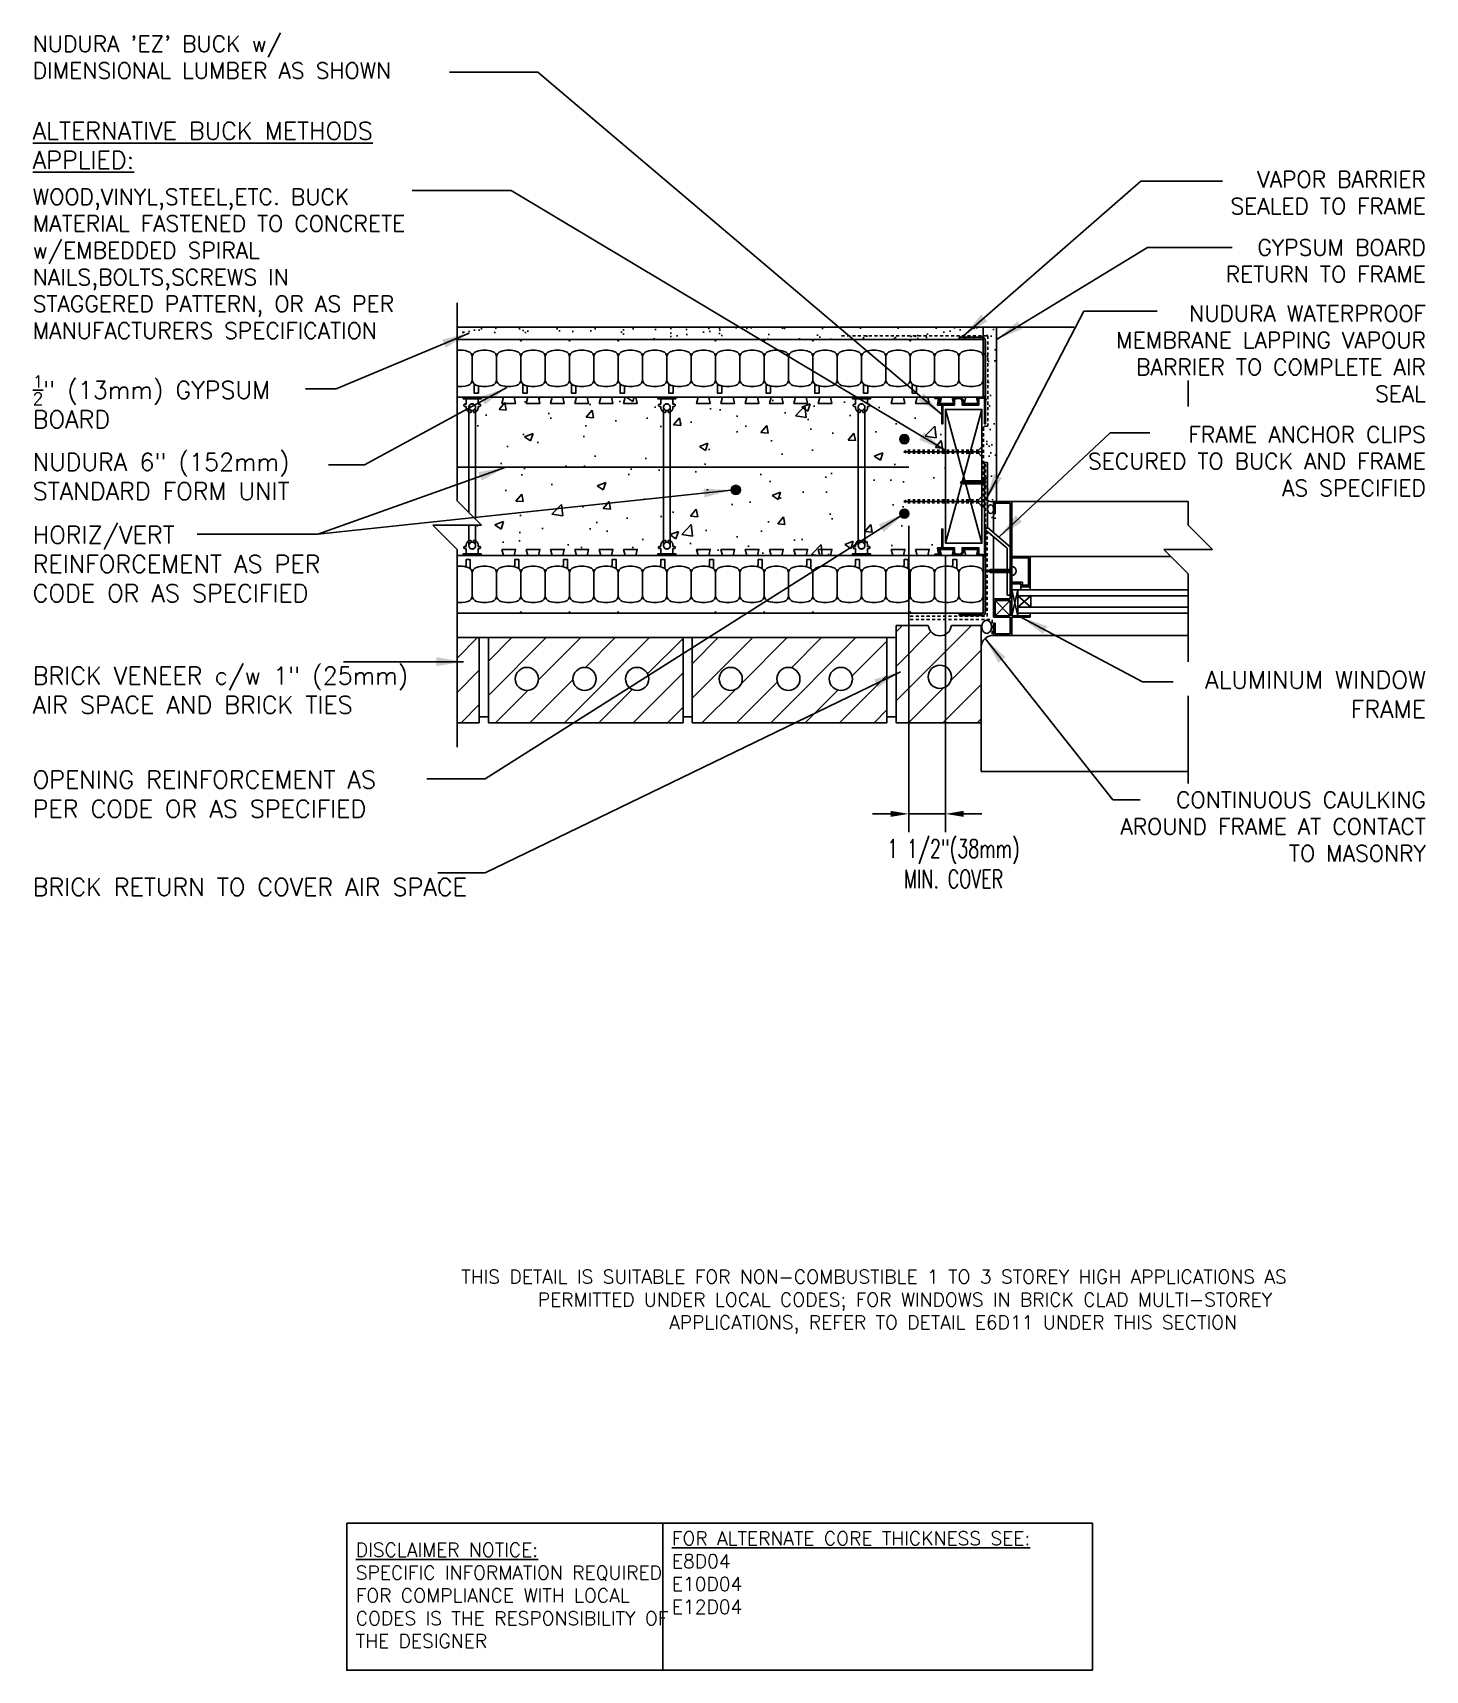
# Model space of a CAD drawing. Header units: inches. Extents: x 2870.9 to 2928.1, y 405.8 to 473.1.
import ezdxf

# ---------------------------------------------------------------- set-up
doc = ezdxf.new("R2010")
doc.units = ezdxf.units.IN
doc.header["$LTSCALE"] = 0.5
doc.header["$MEASUREMENT"] = 0
doc.linetypes.add('DASHED2', pattern=[0.375, 0.25, -0.125])
doc.linetypes.add('HIDDEN2', pattern=[0.1875, 0.125, -0.0625])
doc.layers.get('0').update_dxf_attribs({"linetype": 'CONTINUOUS'})
doc.layers.get('Defpoints').update_dxf_attribs({"linetype": 'CONTINUOUS'})
for name, color, linetype in [('HATCH', 12, 'CONTINUOUS'), ('LINE18', 9, 'CONTINUOUS'), ('line25', 2, 'CONTINUOUS'), ('LINE50', 5, 'CONTINUOUS'), ('LINE65', 3, 'CONTINUOUS'), ('LINE9', 9, 'CONTINUOUS'), ('TEXT', 4, 'CONTINUOUS')]:
    doc.layers.add(name, color=color, linetype=linetype)
doc.styles.add('DIM', font='romans.shx', dxfattribs={"width": 0.7})
doc.styles.get("Standard").update_dxf_attribs({"font": 'romans.shx'})
doc.dimstyles.new('ext_12', dxfattribs={"dimscale": 12, "dimtxt": 0.09375, "dimasz": 0.09375, "dimexe": 0.09375, "dimexo": 0.0625, "dimgap": 0.0625, "dimtad": 1, "dimdec": 1, "dimzin": 3, "dimdsep": 46, "dimlunit": 4, "dimtxsty": 'DIM', "dimcen": 0.09, "dimdle": 0.09375, "dimclrt": 4, "dimadec": 0, "dimazin": 0, "dimtfac": 1, "dimtdec": 1, "dimtmove": 2, "dimatfit": 3, "dimfxl": 0, "dimfrac": 2, "dimtolj": 1, "dimtzin": 0, "dimarcsym": 0})
doc.dimstyles.new('ext_8', dxfattribs={"dimscale": 8, "dimtxt": 0.09375, "dimasz": 0.09375, "dimexe": 0.09375, "dimexo": 0.0625, "dimgap": 0.0625, "dimtad": 1, "dimdec": 6, "dimzin": 3, "dimdsep": 46, "dimlunit": 4, "dimtxsty": 'DIM', "dimcen": 0.09, "dimdle": 0.09375, "dimclrt": 4, "dimadec": 0, "dimazin": 0, "dimtfac": 1, "dimtdec": 6, "dimtmove": 2, "dimatfit": 3, "dimfxl": 0, "dimfrac": 2, "dimtolj": 1, "dimtzin": 0, "dimarcsym": 0})

msp = doc.modelspace()

# ---------------------------------------------------------------- texts
at = {"layer": 'TEXT'}
for s, insert, char_height, width, attachment_point in [("{\\H0.9167x;NUDURA 'EZ' BUCK w/ DIMENSIONAL LUMBER AS SHOWN}", (2870.8910685, 472.0778747), 0.72, 17.176884001, 4), ('{\\LALTERNATIVE BUCK METHODS APPLIED:}', (2870.8910685, 468.4562992), 0.72, 17.176884001, 4), ('{\\H0.9167x;VAPOR BARRIER\\PSEALED TO FRAME}', (2928.1440922, 466.5124154), 0.72, 15.163479248, 6), ('{\\H0.9167x;WOOD,VINYL,STEEL,ETC. BUCK MATERIAL FASTENED TO CONCRETE w/EMBEDDED SPIRAL NAILS,BOLTS,SCREWS IN STAGGERED PATTERN, OR AS PER MANUFACTURERS SPECIFICATION}', (2870.8910685, 463.5941711), 0.72, 17.176884001, 4), ('{\\H0.9167x;GYPSUM BOARD RETURN TO FRAME}', (2928.1440922, 463.7148728), 0.72, 10.295799411, 6), ('{\\H0.9167x;NUDURA WATERPROOF MEMBRANE LAPPING VAPOUR BARRIER TO COMPLETE AIR SEAL }', (2928.1440922, 459.9006559), 0.72, 15.163479248, 6), ('\\A1;{\\H0.70008x;\\S1/2;\\H1.429x;" (13mm) GYPSUM\\PBOARD}', (2870.8910685, 457.9235969), 0.72, 17.176884001, 4), ('{\\H0.9167x;FRAME ANCHOR CLIPS SECURED TO BUCK AND FRAME AS SPECIFIED}', (2928.1440922, 455.4805309), 0.72, 15.163479248, 6), ('\\A1;{\\H1.0004x;NUDURA 6" (152mm) STANDARD FORM UNIT}', (2870.8910685, 454.8481463), 0.72, 17.176884001, 4), ('\\A1;{\\H1.0004x;HORIZ/VERT REINFORCEMENT AS PER CODE OR AS SPECIFIED}', (2870.8910685, 451.2569583), 0.72, 14.940344242, 4), ('\\A1;{\\H1.0004x;BRICK VENEER c/w 1" (25mm) AIR SPACE AND BRICK TIES}', (2870.8910685, 446.0697132), 0.72, 17.176884001, 4), ('ALUMINUM WINDOW\\PFRAME', (2928.1440922, 445.8961222), 0.72, 15.163479248, 6), ('\\A1;{\\H1.0004x;OPENING REINFORCEMENT AS PER CODE OR AS SPECIFIED}', (2870.8910685, 441.8005463), 0.72, 17.176884001, 4), ('{\\H0.9167x;CONTINUOUS CAULKING AROUND FRAME AT CONTACT TO MASONRY}', (2928.1440922, 440.4695463), 0.72, 15.163479248, 6), ('\\A1;{\\H1.0004x;BRICK RETURN TO COVER AIR SPACE}', (2870.8910685, 437.9897922), 0.72, 17.176884001, 4), ('{\\W2.57532; }THIS DETAIL IS SUITABLE FOR NON-COMBUSTIBLE 1 TO 3 STOREY HIGH APPLICATIONS AS\\P{\\W5.3591;  }PERMITTED UNDER LOCAL CODES; FOR WINDOWS IN BRICK CLAD MULTI-STOREY \\P{\\W8.2394;   }APPLICATIONS, REFER TO DETAIL E6D11 UNDER THIS SECTION', (2887.5082355, 420.9505786), 0.5625, 40.636119351, 4), ('{\\LFOR ALTERNATE CORE THICKNESS SEE:\\P}E8D04\\PE10D04\\PE12D04', (2897.1559447, 409.8200452), 0.5625, 23.332952103, 4), ('{\\LDISCLAIMER NOTICE:}\\PSPECIFIC INFORMATION REQUIRED FOR COMPLIANCE WITH LOCAL CODES IS THE RESPONSIBILITY OF THE DESIGNER', (2884.1639772, 408.8800155), 0.5625, 14.00235015, 4)]:
    msp.add_mtext(s, dxfattribs=dict(at, insert=insert, char_height=char_height, width=width, attachment_point=attachment_point))

# ---------------------------------------------------------------- blocks, each defined once
blk = doc.blocks.new('*D4')
at = {"layer": 'Defpoints', "color": 0}
for p in [(2906.898, 453.329), (2908.398, 452.108), (2908.398, 440.992)]:
    blk.add_point(p, dxfattribs=at)
at = {"layer": 'TEXT', "color": 0, "lineweight": -2}
for p, q in [((2906.898, 452.829), (2906.898, 440.242)), ((2908.398, 451.608), (2908.398, 440.242)), ((2906.148, 440.992), (2905.398, 440.992)), ((2906.898, 440.992), (2908.398, 440.992)), ((2909.148, 440.992), (2909.898, 440.992))]:
    blk.add_line(p, q, dxfattribs=at)
at = {"layer": 'TEXT', "color": 0}
for points in [[(2906.148, 441.117), (2906.148, 440.867), (2906.898, 440.992)], [(2909.148, 441.117), (2909.148, 440.867), (2908.398, 440.992)]]:
    blk.add_solid(points, dxfattribs=at)
at = {"layer": 'TEXT', "color": 4, "insert": (2908.729, 438.941), "char_height": 0.75, "attachment_point": 5, "style": 'DIM'}
blk.add_mtext('\\A1;1 1/2"(38mm)\\PMIN. COVER', dxfattribs=at)
blk = doc.blocks.new('WEB_6_CENTRE_TOP')
for p, q in [((5.688, 0.141), (0, 0.141)), ((5.688, -0.141), (0, -0.141))]:
    blk.add_line(p, q)
for centre in [(0, 0), (5.688, 0)]:
    blk.add_circle(centre, 0.141)
blk = doc.blocks.new('Connector')
blk.add_point((0.271, 0))
at = {"layer": 'LINE9'}
for p, q in [((0, 0.375), (0, -0.375)), ((0.062, -0.375), (0.062, 0.375)), ((0.281, 0.25), (0.062, 0.25))]:
    blk.add_line(p, q, dxfattribs=at)
for points, weights in [([(0.007, 0.375), (0.004, 0.375), (0, 0.375)], [1, 0.972587069138, 0.950305488115]), ([(0.327, 0.343), (0.308, 0.343), (0.281, 0.317), (0.281, 0.297)], [1, 0.85355339, 0.85355339, 1]), ([(0.328, 0.343), (0.327, 0.343), (0.327, 0.343)], [1, 0.70710678, 1]), ([(0.375, 0.297), (0.375, 0.317), (0.348, 0.343), (0.329, 0.343)], [1, 0.85355339, 0.85355339, 1]), ([(0.406, 0.25), (0.546, 0.25), (0.619, 0.131)], [0.958404415409, 0.794674173519, 0.864651571113]), ([(0.619, 0.052), (0.612, 0.049), (0.604, 0.049)], [0.83615024178, 0.892081430621, 1]), ([(0, -0.375), (0.004, -0.375), (0.007, -0.375)], [0.950305488115, 0.972587069138, 1]), ([(0.281, -0.297), (0.281, -0.317), (0.308, -0.343), (0.327, -0.343)], [1, 0.85355339, 0.85355339, 1]), ([(0.327, -0.343), (0.281, -0.343), (0.281, -0.297)], [1, 0.70710678, 1]), ([(0.329, -0.343), (0.348, -0.343), (0.375, -0.317), (0.375, -0.297)], [1, 0.85355339, 0.85355339, 1]), ([(0.375, -0.297), (0.375, -0.343), (0.329, -0.343)], [1, 0.70710678, 1]), ([(0.619, -0.131), (0.546, -0.25), (0.406, -0.25)], [0.864651574428, 0.794674169686, 0.958404415195]), ([(0.604, -0.049), (0.612, -0.049), (0.619, -0.052)], [1, 0.89208144177, 0.836150253337])]:
    blk.add_rational_spline(points, weights, degree=2, dxfattribs=at)
for points, degree in [([(0, 0.375), (0.002, 0.375), (0.005, 0.375), (0.007, 0.375)], 3), ([(0.007, 0.375), (0.021, 0.375), (0.051, 0.375), (0.062, 0.375), (0.062, 0.375)], 3), ([(0.281, 0.25), (0.281, 0.297)], 1), ([(0.327, 0.343), (0.327, 0.343), (0.328, 0.343), (0.328, 0.343)], 3), ([(0.328, 0.343), (0.329, 0.343), (0.329, 0.343), (0.329, 0.343)], 3), ([(0.375, 0.25), (0.375, 0.297)], 1), ([(0.406, 0.25), (0.375, 0.25)], 1), ([(0.604, 0.049), (0.532, 0.049)], 1), ([(0.604, 0.049), (0.609, 0.049), (0.614, 0.05), (0.619, 0.052)], 3), ([(0.619, 0.131), (0.619, 0.052)], 1), ([(0.007, -0.375), (0.005, -0.375), (0.002, -0.375), (0, -0.375)], 3), ([(0.062, -0.375), (0.062, -0.375), (0.051, -0.375), (0.021, -0.375), (0.007, -0.375)], 3), ([(0.062, -0.25), (0.281, -0.25)], 1), ([(0.281, -0.297), (0.281, -0.25)], 1), ([(0.281, -0.25), (0.281, -0.297)], 1), ([(0.328, -0.343), (0.328, -0.343), (0.327, -0.343), (0.327, -0.343)], 3), ([(0.329, -0.343), (0.329, -0.343), (0.329, -0.343), (0.328, -0.343)], 3), ([(0.375, -0.25), (0.375, -0.297)], 1), ([(0.375, -0.297), (0.375, -0.25)], 1), ([(0.406, -0.25), (0.375, -0.25)], 1), ([(0.532, -0.049), (0.604, -0.049)], 1), ([(0.604, -0.049), (0.58, -0.049), (0.556, -0.049), (0.532, -0.049)], 3), ([(0.619, -0.052), (0.614, -0.05), (0.609, -0.049), (0.604, -0.049)], 3), ([(0.619, -0.052), (0.619, -0.131)], 1)]:
    blk.add_open_spline(points, degree=degree, dxfattribs=at)
for points, weights, knots in [([(0.062, 0.375), (0.062, 0.375), (0.046, 0.375), (0.03, 0.375), (0.007, 0.375)], [0.868718858569, 0.861102746415, 1, 0.861102734288, 0.868718859898], [0, 0, 0, 0.5, 0.5, 1, 1, 1]), ([(0.532, 0.049), (0.472, 0.203), (0.333, 0.113), (0.157, 0), (0.333, -0.113), (0.472, -0.203), (0.532, -0.049)], [0.899508922286, 0.599718215298, 1, 0.54226024, 1, 0.599718224335, 0.899508908749], [0, 0, 0, 0.318112, 0.318112, 0.681888, 0.681888, 1, 1, 1]), ([(0.007, -0.375), (0.03, -0.375), (0.046, -0.375), (0.062, -0.375), (0.062, -0.375)], [0.868718859319, 0.861102739573, 1, 0.861102742958, 0.868718858948], [0, 0, 0, 0.5, 0.5, 1, 1, 1])]:
    blk.add_rational_spline(points, weights, degree=2, knots=knots, dxfattribs=at)
for points in [[(0.406, 0.25), (0.406, 0.25), (0.406, 0.25), (0.406, 0.25), (0.406, 0.25), (0.406, 0.25), (0.406, 0.25)], [(0.406, 0.25), (0.406, 0.25), (0.406, 0.25), (0.406, 0.25), (0.406, 0.25), (0.406, 0.25), (0.406, 0.25)], [(0.406, 0.25), (0.406, 0.25), (0.406, 0.25), (0.406, 0.25), (0.406, 0.25), (0.406, 0.25), (0.406, 0.25)], [(0.406, 0.25), (0.406, 0.25), (0.406, 0.25), (0.406, 0.25), (0.406, 0.25), (0.406, 0.25), (0.406, 0.25)], [(0.406, 0.25), (0.406, 0.25), (0.406, 0.25), (0.406, 0.25), (0.406, 0.25), (0.406, 0.25), (0.406, 0.25)], [(0.406, 0.25), (0.406, 0.25), (0.406, 0.25), (0.406, 0.25), (0.406, 0.25), (0.406, 0.25), (0.406, 0.25)], [(0.406, 0.25), (0.406, 0.25), (0.406, 0.25), (0.406, 0.25), (0.406, 0.25), (0.406, 0.25), (0.406, 0.25)], [(0.406, 0.25), (0.406, 0.25), (0.406, 0.25), (0.406, 0.25), (0.406, 0.25), (0.406, 0.25), (0.406, 0.25)], [(0.406, 0.25), (0.406, 0.25), (0.406, 0.25), (0.406, 0.25), (0.406, 0.25), (0.406, 0.25), (0.406, 0.25)], [(0.406, 0.25), (0.406, 0.25), (0.406, 0.25), (0.406, 0.25), (0.406, 0.25), (0.406, 0.25), (0.406, 0.25)], [(0.406, 0.25), (0.406, 0.25), (0.406, 0.25), (0.406, 0.25), (0.406, 0.25), (0.406, 0.25), (0.406, 0.25)], [(0.406, 0.25), (0.406, 0.25), (0.406, 0.25), (0.406, 0.25), (0.406, 0.25), (0.406, 0.25), (0.406, 0.25)], [(0.406, 0.25), (0.406, 0.25), (0.406, 0.25), (0.406, 0.25), (0.406, 0.25), (0.406, 0.25), (0.406, 0.25)], [(0.406, 0.25), (0.406, 0.25), (0.406, 0.25), (0.406, 0.25), (0.406, 0.25), (0.406, 0.25), (0.406, 0.25)], [(0.406, 0.25), (0.406, 0.25), (0.406, 0.25), (0.406, 0.25), (0.406, 0.25), (0.406, 0.25), (0.406, 0.25)], [(0.406, 0.25), (0.406, 0.25), (0.406, 0.25), (0.406, 0.25), (0.406, 0.25), (0.406, 0.25), (0.406, 0.25)], [(0.406, 0.25), (0.406, 0.25), (0.406, 0.25), (0.406, 0.25), (0.406, 0.25), (0.406, 0.25), (0.406, 0.25)], [(0.406, 0.25), (0.406, 0.25), (0.406, 0.25), (0.406, 0.25), (0.406, 0.25), (0.406, 0.25), (0.406, 0.25)], [(0.406, 0.25), (0.406, 0.25), (0.406, 0.25), (0.406, 0.25), (0.406, 0.25), (0.406, 0.25), (0.406, 0.25)], [(0.406, 0.25), (0.406, 0.25), (0.406, 0.25), (0.406, 0.25), (0.406, 0.25), (0.406, 0.25), (0.406, 0.25)], [(0.406, 0.25), (0.406, 0.25), (0.406, 0.25), (0.406, 0.25), (0.406, 0.25), (0.406, 0.25), (0.406, 0.25)], [(0.406, 0.25), (0.406, 0.25), (0.406, 0.25), (0.406, 0.25), (0.406, 0.25), (0.406, 0.25), (0.406, 0.25)], [(0.406, 0.25), (0.406, 0.25), (0.406, 0.25), (0.406, 0.25), (0.406, 0.25), (0.406, 0.25), (0.406, 0.25)], [(0.406, 0.25), (0.406, 0.25), (0.406, 0.25), (0.406, 0.25), (0.406, 0.25), (0.406, 0.25), (0.406, 0.25)], [(0.532, 0.049), (0.532, 0.049), (0.532, 0.049), (0.532, 0.049), (0.532, 0.049), (0.532, 0.049), (0.532, 0.049)], [(0.532, 0.049), (0.532, 0.049), (0.532, 0.049), (0.532, 0.049), (0.532, 0.049), (0.532, 0.049), (0.532, 0.049)], [(0.532, 0.049), (0.532, 0.049), (0.532, 0.049), (0.532, 0.049), (0.532, 0.049), (0.532, 0.049), (0.532, 0.049)], [(0.532, 0.049), (0.532, 0.049), (0.532, 0.049), (0.532, 0.049), (0.532, 0.049), (0.532, 0.049), (0.532, 0.049)], [(0.532, 0.049), (0.532, 0.049), (0.532, 0.049), (0.532, 0.049), (0.532, 0.049), (0.532, 0.049), (0.532, 0.049)], [(0.532, 0.049), (0.532, 0.049), (0.532, 0.049), (0.532, 0.049), (0.532, 0.049), (0.532, 0.049), (0.532, 0.049)], [(0.532, 0.049), (0.532, 0.049), (0.532, 0.049), (0.532, 0.049), (0.532, 0.049), (0.532, 0.049), (0.532, 0.049)], [(0.532, 0.049), (0.532, 0.049), (0.532, 0.049), (0.532, 0.049), (0.532, 0.049), (0.532, 0.049), (0.532, 0.049)], [(0.532, 0.049), (0.532, 0.049), (0.532, 0.049), (0.532, 0.049), (0.532, 0.049), (0.532, 0.049), (0.532, 0.049)], [(0.532, 0.049), (0.532, 0.049), (0.532, 0.049), (0.532, 0.049), (0.532, 0.049), (0.532, 0.049), (0.532, 0.049)], [(0.604, 0.049), (0.604, 0.049), (0.604, 0.049), (0.604, 0.049), (0.604, 0.049), (0.604, 0.049), (0.604, 0.049)], [(0.604, 0.049), (0.604, 0.049), (0.604, 0.049), (0.604, 0.049), (0.604, 0.049), (0.604, 0.049), (0.604, 0.049)], [(0.604, 0.049), (0.604, 0.049), (0.604, 0.049), (0.604, 0.049), (0.604, 0.049), (0.604, 0.049), (0.604, 0.049)], [(0.604, 0.049), (0.604, 0.049), (0.604, 0.049), (0.604, 0.049), (0.604, 0.049), (0.604, 0.049), (0.604, 0.049)], [(0.619, 0.131), (0.619, 0.131), (0.619, 0.131), (0.619, 0.131), (0.619, 0.131), (0.619, 0.131), (0.619, 0.131)], [(0.619, 0.131), (0.619, 0.131), (0.619, 0.131), (0.619, 0.131), (0.619, 0.131), (0.619, 0.131), (0.619, 0.131)], [(0.619, 0.131), (0.619, 0.131), (0.619, 0.131), (0.619, 0.131), (0.619, 0.131), (0.619, 0.131), (0.619, 0.131)], [(0.619, 0.131), (0.619, 0.131), (0.619, 0.131), (0.619, 0.131), (0.619, 0.131), (0.619, 0.131), (0.619, 0.131)], [(0.406, -0.25), (0.406, -0.25), (0.406, -0.25), (0.406, -0.25), (0.406, -0.25), (0.406, -0.25), (0.406, -0.25)], [(0.406, -0.25), (0.406, -0.25), (0.406, -0.25), (0.406, -0.25), (0.406, -0.25), (0.406, -0.25), (0.406, -0.25)], [(0.406, -0.25), (0.406, -0.25), (0.406, -0.25), (0.406, -0.25), (0.406, -0.25), (0.406, -0.25), (0.406, -0.25)], [(0.406, -0.25), (0.406, -0.25), (0.406, -0.25), (0.406, -0.25), (0.406, -0.25), (0.406, -0.25), (0.406, -0.25)], [(0.406, -0.25), (0.406, -0.25), (0.406, -0.25), (0.406, -0.25), (0.406, -0.25), (0.406, -0.25), (0.406, -0.25)], [(0.406, -0.25), (0.406, -0.25), (0.406, -0.25), (0.406, -0.25), (0.406, -0.25), (0.406, -0.25), (0.406, -0.25)], [(0.406, -0.25), (0.406, -0.25), (0.406, -0.25), (0.406, -0.25), (0.406, -0.25), (0.406, -0.25), (0.406, -0.25)], [(0.406, -0.25), (0.406, -0.25), (0.406, -0.25), (0.406, -0.25), (0.406, -0.25), (0.406, -0.25), (0.406, -0.25)], [(0.406, -0.25), (0.406, -0.25), (0.406, -0.25), (0.406, -0.25), (0.406, -0.25), (0.406, -0.25), (0.406, -0.25)], [(0.406, -0.25), (0.406, -0.25), (0.406, -0.25), (0.406, -0.25), (0.406, -0.25), (0.406, -0.25), (0.406, -0.25)], [(0.406, -0.25), (0.406, -0.25), (0.406, -0.25), (0.406, -0.25), (0.406, -0.25), (0.406, -0.25), (0.406, -0.25)], [(0.532, -0.049), (0.532, -0.049), (0.532, -0.049), (0.532, -0.049), (0.532, -0.049), (0.532, -0.049), (0.532, -0.049)], [(0.532, -0.049), (0.532, -0.049), (0.532, -0.049), (0.532, -0.049), (0.532, -0.049), (0.532, -0.049), (0.532, -0.049)], [(0.532, -0.049), (0.532, -0.049), (0.532, -0.049), (0.532, -0.049), (0.532, -0.049), (0.532, -0.049), (0.532, -0.049)], [(0.532, -0.049), (0.532, -0.049), (0.532, -0.049), (0.532, -0.049), (0.532, -0.049), (0.532, -0.049), (0.532, -0.049)], [(0.604, -0.049), (0.604, -0.049), (0.604, -0.049), (0.604, -0.049), (0.604, -0.049), (0.604, -0.049), (0.604, -0.049)], [(0.604, -0.049), (0.604, -0.049), (0.604, -0.049), (0.604, -0.049), (0.604, -0.049), (0.604, -0.049), (0.604, -0.049)], [(0.604, -0.049), (0.604, -0.049), (0.604, -0.049), (0.604, -0.049), (0.604, -0.049), (0.604, -0.049), (0.604, -0.049)], [(0.604, -0.049), (0.604, -0.049), (0.604, -0.049), (0.604, -0.049), (0.604, -0.049), (0.604, -0.049), (0.604, -0.049)], [(0.604, -0.049), (0.604, -0.049), (0.604, -0.049), (0.604, -0.049), (0.604, -0.049), (0.604, -0.049), (0.604, -0.049)], [(0.604, -0.049), (0.604, -0.049), (0.604, -0.049), (0.604, -0.049), (0.604, -0.049), (0.604, -0.049), (0.604, -0.049)], [(0.604, -0.049), (0.604, -0.049), (0.604, -0.049), (0.604, -0.049), (0.604, -0.049), (0.604, -0.049), (0.604, -0.049)], [(0.604, -0.049), (0.604, -0.049), (0.604, -0.049), (0.604, -0.049), (0.604, -0.049), (0.604, -0.049), (0.604, -0.049)], [(0.619, -0.131), (0.619, -0.131), (0.619, -0.131), (0.619, -0.131), (0.619, -0.131), (0.619, -0.131), (0.619, -0.131)], [(0.619, -0.131), (0.619, -0.131), (0.619, -0.131), (0.619, -0.131), (0.619, -0.131), (0.619, -0.131), (0.619, -0.131)], [(0.619, -0.131), (0.619, -0.131), (0.619, -0.131), (0.619, -0.131), (0.619, -0.131), (0.619, -0.131), (0.619, -0.131)], [(0.619, -0.131), (0.619, -0.131), (0.619, -0.131), (0.619, -0.131), (0.619, -0.131), (0.619, -0.131), (0.619, -0.131)]]:
    blk.add_open_spline(points, degree=3, knots=[0, 0, 0, 0, 1, 1, 1, 1, 1, 1, 1], dxfattribs=at)
blk = doc.blocks.new('Easy-Buck')
at = {"layer": 'LINE9'}
blk.add_hatch(color=256, dxfattribs=at).paths.add_polyline_path([(-0.958, -2.402), (-0.958, -2.452), (-0.908, -2.467), (-0.028, -2.467, 0.414214), (0.122, -2.317), (0.122, 1.093), (0.072, 1.093), (0.072, -0.038, 0.414214), (-0.008, 0.043), (-0.158, 0.043), (-0.158, 0.323), (-0.842, 0.323), (-0.842, 0.162, -0.414214), (-0.942, 0.062), (-1.058, 0.062, -0.414214), (-1.158, 0.162), (-1.158, 0.323), (-1.628, 0.323), (-1.628, 1.093), (-1.678, 1.093), (-1.678, 0.323), (-1.85, 0.323), (-1.815, 0.062), (-1.958, 0.062), (-1.958, 0.012), (-1.758, 0.012), (-1.792, 0.273), (-1.208, 0.273), (-1.208, 0.162, 0.414214), (-1.058, 0.012), (-0.942, 0.012, 0.414214), (-0.792, 0.162), (-0.792, 0.273), (-0.208, 0.273), (-0.208, 0.053, 0.184483), (-0.192, 0.012), (-0.008, 0.012, -0.414214), (0.042, -0.038), (0.042, -2.317, -0.414214), (-0.028, -2.388), (-0.908, -2.388)])
blk.add_lwpolyline([(-0.958, -2.402), (-0.958, -2.452), (-0.908, -2.467), (-0.028, -2.467, 0.414214), (0.122, -2.317), (0.122, 1.093), (0.072, 1.093), (0.072, -0.038, 0.414214), (-0.008, 0.043), (-0.148, 0.043, -0.414214), (-0.158, 0.053), (-0.158, 0.323), (-0.842, 0.323), (-0.842, 0.162, -0.414214), (-0.942, 0.062), (-1.058, 0.062, -0.414214), (-1.158, 0.162), (-1.158, 0.323), (-1.628, 0.323), (-1.628, 1.093), (-1.678, 1.093), (-1.678, 0.323), (-1.85, 0.323), (-1.815, 0.062), (-1.958, 0.062), (-1.958, 0.012), (-1.758, 0.012), (-1.792, 0.273), (-1.208, 0.273), (-1.208, 0.162, 0.414214), (-1.058, 0.012), (-0.942, 0.012, 0.414214), (-0.792, 0.162), (-0.792, 0.273), (-0.208, 0.273), (-0.208, 0.053, 0.184483), (-0.192, 0.012), (-0.008, 0.012, -0.414214), (0.042, -0.038), (0.042, -2.317, -0.414214), (-0.028, -2.388), (-0.908, -2.388)], format="xyb", close=True, dxfattribs=at)

# ---------------------------------------------------------------- dimensions: what is measured, and where the dimension line sits
at = {"layer": 'TEXT'}
dim = msp.add_linear_dim(base=(2908.3980725, 440.9923408), p1=(2906.8980725, 453.32891), p2=(2908.3980725, 452.1075761), text='<>(38mm)\\PMIN. COVER', dimstyle='ext_8', dxfattribs=at)
dim.commit()
dim.dimension.update_dxf_attribs({"geometry": '*D4', "text_midpoint": (2908.7286272, 438.9414965), "dimtype": 160})

# ---------------------------------------------------------------- hatches: boundary and pattern name
at = {"layer": 'HATCH'}
h = msp.add_hatch(dxfattribs=at)
h.set_pattern_fill('AR-SAND', color=256, scale=0.5, style=0)
h.set_pattern_definition([(37.5, (6.26056, 1.0462), (-0.03149668, 0.96341188), [0, -0.76, 0, -0.85, 0, -0.8125]), (7.5, (6.2606, 1.0462), (0.88488835, 1.41107303), [0, -0.41, 0, -0.685, 0, -0.2625]), (327.5, (5.64556, 1.0462), (1.55707093, 0.00282953), [0, -0.25, 0, -0.9, 0, -1.175]), (317.5, (5.6456, 1.0462), (1.5030633, 0.4388378), [0, -0.125, 0, -0.59, 0, -0.675])])
h.paths.add_polyline_path([(2894.0538476, 460.9825761), (2894.0538476, 460.4825761), (2899.7389942, 460.4825761), (2899.7389942, 460.9825761)])
h.paths.add_polyline_path([(2899.7389942, 460.9825761), (2899.7389942, 460.4825761), (2908.950108, 460.4825761), (2910.4550513, 460.4825761), (2910.4550513, 460.9825761)])
h.paths.add_polyline_path([(2888.3276461, 460.9825761), (2888.3276461, 460.4825761), (2894.0538476, 460.4825761), (2894.0538476, 460.9825761)])
h = msp.add_hatch(dxfattribs=at)
h.set_pattern_fill('AR-SAND', color=256, scale=0.5, style=0)
h.set_pattern_definition([(37.5, (-0.4489, 0.0004), (-0.03149668, 0.96341188), [0, -0.76, 0, -0.85, 0, -0.8125]), (7.5, (-0.449, 0.0004), (0.88488835, 1.41107303), [0, -0.41, 0, -0.685, 0, -0.2625]), (327.5, (-1.0639, 0.0004), (1.55707093, 0.00282953), [0, -0.25, 0, -0.9, 0, -1.175]), (317.5, (-1.064, 0.0004), (1.5030633, 0.4388378), [0, -0.125, 0, -0.59, 0, -0.675])])
h.paths.add_polyline_path([(2910.5011689, 460.9829838), (2910.0011689, 460.9829838), (2910.0011689, 454.5931251), (2910.1261689, 454.5931251), (2910.1261689, 453.041874, 0.2226947198), (2910.3761689, 452.9830056), (2910.5011689, 452.9830056)])
h = msp.add_hatch(dxfattribs=at)
h.set_pattern_fill('AR-CONC', color=256, scale=0.5)
h.set_pattern_definition([(50, (0, 0), (3.586301, -0.3137607), [0.375, -4.125]), (355, (0, 0), (-0.6937567, 3.7609607), [0.3, -3.3]), (100.45144, (0.299, -0.026), (2.8925442, 3.4472), [0.318701, -3.5057106]), (46.1842, (0, 1), (5.3362067, -0.8275964), [0.5625, -6.1875]), (96.63564, (0.4447, 0.931), (4.67331, 4.870593), [0.478052, -5.258569]), (351.18416, (0, 1), (4.67331, 4.870593), [0.45, -4.95]), (21, (0.5, 0.75), (2.9845353, -2.0130945), [0.375, -4.125]), (326, (0.5, 0.75), (1.2165767, 3.62575), [0.3, -3.3]), (71.45144, (0.7487, 0.5822), (4.201112, 1.6126558), [0.318701, -3.5057106]), (37.5, (0, 0), (0.0607993, 1.66446927), [0, -3.26, 0, -3.35, 0, -3.3125]), (7.5, (0, 0), (1.3153477, 1.9720586), [0, -1.91, 0, -3.185, 0, -1.2625]), (327.5, (-1.115, 0), (2.6691122, -0.11277436), [0, -1.25, 0, -3.9, 0, -5.175]), (317.5, (-1.615, 0), (2.9159308, 0.500525), [0, -1.625, 0, -2.59, 0, -3.675])])
h.paths.add_polyline_path([(2889.3251073, 458.1076087), (2896.5751088, 458.1076087), (2896.8094383, 457.4949906), (2896.8094383, 452.2202318), (2896.5751088, 451.6076138), (2889.3251073, 451.6076138), (2889.0906883, 452.2202926), (2889.0906883, 452.8579838), (2889.3276461, 452.8579838), (2889.0906883, 453.0949416), (2889.0906883, 457.4949298)])
h.paths.add_polyline_path([(2897.3251073, 458.1076087), (2904.5751088, 458.1076087), (2904.8094383, 457.4949906), (2904.8094383, 452.2202318), (2904.5751088, 451.6076138), (2897.3251073, 451.6076138), (2897.0906883, 452.2202926), (2897.0906883, 452.8579838), (2897.0906883, 453.0949416), (2897.0906883, 457.4949298)])
h.paths.add_polyline_path([(2905.3251073, 458.1076087), (2908.3980725, 458.1075735), (2908.3980725, 451.6075786), (2905.3251073, 451.6076138), (2905.0906883, 452.2202926), (2905.0906883, 452.8579838), (2905.0906883, 453.0949416), (2905.0906883, 457.4949298)])
h = msp.add_hatch(dxfattribs=at)
h.set_pattern_fill('ANSI31', color=256, scale=8, style=0)
h.paths.add_polyline_path([(2889.2421784, 448.2329838), (2888.3276461, 448.2329838), (2888.3276461, 444.7329838), (2889.2421784, 444.7329838)])
edge = h.paths.add_edge_path()
edge.add_arc((2891.1987763, 446.5346126), 0.4765505, 0, 360)
edge = h.paths.add_edge_path()
edge.add_arc((2893.5678856, 446.5346126), 0.4765505, 0, 360)
edge = h.paths.add_edge_path()
edge.add_arc((2895.7278496, 446.5346126), 0.4765505, 0, 360)
h.paths.add_polyline_path([(2889.6171784, 448.2329838), (2889.6171784, 444.7329838), (2897.6171784, 444.7329838), (2897.6171784, 448.2329838)])
edge = h.paths.add_edge_path()
edge.add_arc((2899.5737763, 446.5346126), 0.4765505, 0, 360)
edge = h.paths.add_edge_path()
edge.add_arc((2901.9428856, 446.5346126), 0.4765505, 0, 360)
edge = h.paths.add_edge_path()
edge.add_arc((2904.1028496, 446.5346126), 0.4765505, 0, 360)
h.paths.add_polyline_path([(2905.9921784, 448.2329838), (2897.9921784, 448.2329838), (2897.9921784, 444.7329838), (2905.9921784, 444.7329838)])
edge = h.paths.add_edge_path()
edge.add_arc((2908.1688072, 446.6223126), 0.4765505, 0, 360)
edge = h.paths.add_edge_path()
edge.add_arc((2908.1688072, 448.7822766), 0.4765505, 185.986391627, 354.013608373)
edge.add_line((2908.6427589, 448.7325761), (2909.8671784, 448.7325761))
edge.add_line((2909.8671784, 448.7325761), (2909.8671784, 444.7329838))
edge.add_line((2909.8671784, 444.7329838), (2906.3671784, 444.7329838))
edge.add_line((2906.3671784, 444.7329838), (2906.3671784, 448.7325761))
edge.add_line((2906.3671784, 448.7325761), (2907.6948555, 448.7325761))
at = {"layer": 'LINE65'}
for points in [[(2906.8980725, 456.3863124, 1), (2906.5230725, 456.3863124, 1)], [(2899.9720393, 454.3027795, 1), (2899.5970393, 454.3027795, 1)], [(2906.5230725, 453.32891, 1), (2906.8980725, 453.32891, 1)]]:
    msp.add_hatch(color=256, dxfattribs=at).paths.add_polyline_path(points)

# ---------------------------------------------------------------- linework, layer by layer
at = {"layer": 'HATCH'}
for p, q in [((2903.3071082, 457.8587802), (2903.3071082, 457.8587802)), ((2903.3096463, 457.8561048), (2903.3096463, 457.8561048)), ((2908.3980725, 457.6075761), (2909.8980725, 452.1075761)), ((2909.8980725, 457.6075761), (2908.3980725, 452.1075761)), ((2909.8980725, 455.8715287), (2906.6915189, 455.8715287)), ((2910.0011689, 454.6125239), (2909.0011689, 454.6125239)), ((2909.8980725, 453.8309664), (2906.6915189, 453.8309664)), ((2911.1261833, 450.9706011), (2910.1261833, 450.9706011))]:
    msp.add_line(p, q, dxfattribs=at)
at = {"layer": 'HATCH', "color": 6, "linetype": 'DASHED2'}
for p, q in [((2910.0404589, 452.7636885), (2910.0404589, 455.3683737)), ((2910.0836817, 452.7324385), (2910.0717089, 452.7324385)), ((2910.1149317, 449.1075761), (2910.1149317, 452.7011885)), ((2906.950108, 449.1075761), (2910.1149317, 449.1075761)), ((2906.950108, 448.9825761), (2910.3136689, 448.9825761)), ((2910.3136689, 448.3836257), (2910.3136689, 448.9825761))]:
    msp.add_line(p, q, dxfattribs=at)
msp.add_lwpolyline([(2904.1279064, 460.6271299), (2910.1464439, 460.6271299), (2910.1464439, 456.9775165, -0.4142135624), (2910.0839439, 456.9150165), (2910.0230725, 456.9150165, 0.4142135624), (2909.9605725, 456.8525165), (2909.9605725, 453.4840742)], format="xyb", dxfattribs=at)
at = {"layer": 'HATCH'}
for centre, radius, start, end in [((2910.3139779, 454.1167047), 0.3026282, 231.640546645, 281.858959681), ((2910.3485309, 447.8396231), 0.4816816, 86.710660265, 177.881756172)]:
    msp.add_arc(centre, radius, start, end, dxfattribs=at)
at = {"layer": 'HATCH', "color": 6, "linetype": 'DASHED2'}
for centre, start, end in [((2910.0717089, 452.7636885), 180, 270), ((2910.0836817, 452.7011885), 0, 90)]:
    msp.add_arc(centre, 0.03125, start, end, dxfattribs=at)
at = {"layer": 'HATCH', "extrusion": (0, 0, -1)}
for centre, major_axis, ratio in [((2910.2511689, 453.5115713), (0, -0.1817855), 0.6876234221), ((2910.0932549, 448.6757101), (0, -0.2700001), 0.7290404598)]:
    msp.add_ellipse(centre, major_axis=major_axis, ratio=ratio, start_param=-1.5707963268, end_param=4.7123889804, dxfattribs=at)
at = {"layer": 'LINE18'}
for p, q in [((2909.950108, 460.4825761), (2909.950108, 460.9829838)), ((2909.7543544, 455.9340287), (2909.8980725, 456.0777469)), ((2909.7543544, 455.8090287), (2909.8980725, 455.6653106)), ((2910.1261689, 455.4306552), (2910.0011689, 455.4306552)), ((2910.0011689, 453.3830139), (2910.0011689, 455.4306552)), ((2910.0011689, 454.6937421), (2910.1261689, 454.8187421)), ((2910.1261689, 452.7535632), (2910.1261689, 455.4306552)), ((2909.0011689, 454.6125239), (2909.1206776, 454.6750239)), ((2909.0011689, 454.6125239), (2909.1206776, 454.5500239)), ((2910.0011689, 454.6750239), (2909.1206776, 454.6750239)), ((2910.0011689, 454.5500239), (2909.1206776, 454.5500239)), ((2910.0011689, 454.5313058), (2910.1261689, 454.4063058)), ((2909.7543544, 453.8934664), (2909.8980725, 454.0371846)), ((2909.7543544, 453.7684664), (2909.8980725, 453.6247483)), ((2910.0011689, 452.6955139), (2910.0011689, 453.3830139)), ((2910.438683, 453.3205004), (2910.3761689, 453.3205004)), ((2910.9387047, 451.9037895), (2910.0011689, 452.6955139)), ((2911.0637047, 451.9618388), (2910.1261689, 452.7535632)), ((2910.9387047, 451.0331011), (2910.9387047, 451.9037895)), ((2911.0637047, 451.0331011), (2911.0637047, 451.9618388)), ((2910.1261833, 450.9706011), (2910.245692, 451.0331011)), ((2910.1261833, 450.9706011), (2910.245692, 450.9081011)), ((2911.1261833, 451.0331011), (2910.245692, 451.0331011)), ((2911.1261833, 450.9081011), (2910.245692, 450.9081011)), ((2910.9387047, 449.9793634), (2910.9387047, 450.9081011)), ((2911.0637047, 449.9793634), (2911.0637047, 450.9081011)), ((2911.0637047, 449.9793634), (2910.9387047, 449.9793634)), ((2910.438683, 448.8205492), (2910.3761689, 448.8205492))]:
    msp.add_line(p, q, dxfattribs=at)
at = {"layer": 'LINE18', "linetype": 'HIDDEN2'}
for p, q in [((2906.6915189, 455.8715287), (2906.8110276, 455.9340287)), ((2906.6915189, 455.8715287), (2906.8110276, 455.8090287)), ((2909.7543544, 455.9340287), (2906.8110276, 455.9340287)), ((2909.7543544, 455.8090287), (2906.8110276, 455.8090287)), ((2906.6915189, 453.8309664), (2906.8110276, 453.8934664)), ((2906.6915189, 453.8309664), (2906.8110276, 453.7684664)), ((2909.7539466, 453.8930587), (2906.8106198, 453.8930587)), ((2909.7539466, 453.7680587), (2906.8106198, 453.7680587))]:
    msp.add_line(p, q, dxfattribs=at)
at = {"layer": 'LINE18', "flags": 128}
for points in [[(2910.5011689, 453.8205357), (2910.5011689, 460.9829838), (2888.3276461, 460.9829838)], [(2910.3761689, 453.3205004), (2910.3761689, 453.8205357), (2911.1261833, 453.8205357)], [(2910.438683, 453.3205004), (2910.438683, 453.7580602), (2911.0636307, 453.7580602)], [(2911.0636307, 453.7580602), (2911.063684, 451.0331011)], [(2911.1261833, 453.8205357), (2911.1261833, 449.5976556)], [(2910.3761689, 452.5424447), (2910.3761689, 453.3584485)], [(2910.3761689, 451.0331011), (2910.3761689, 452.3788362)], [(2911.1261833, 451.5704926), (2911.8761591, 451.5704926), (2911.8761591, 450.3205201), (2911.5011519, 450.3205201), (2911.5011519, 450.4454711)], [(2911.1261833, 451.5080171), (2911.8137607, 451.5080171), (2911.813645, 450.3829956), (2911.5635888, 450.3829956), (2911.5637045, 450.5079466)], [(2910.3761689, 449.0705476), (2910.3761689, 450.9081011)], [(2911.0636865, 450.9081011), (2911.0637078, 449.8202534)], [(2911.5637045, 450.5079466), (2911.1261833, 450.5079466)], [(2911.1261833, 450.4454711), (2911.5011519, 450.4454711)], [(2911.3762009, 450.1955691), (2911.1261833, 450.1955691)], [(2911.3762009, 450.1955691), (2918.3766856, 450.1955691)], [(2911.3762009, 449.9456672), (2911.3762009, 450.1955691)], [(2911.5011519, 450.3205201), (2911.5011519, 450.1955691)], [(2911.8761591, 450.3205201), (2911.8761591, 450.1955691)], [(2911.0637078, 449.8202534), (2910.3761689, 449.8202534)], [(2910.3761689, 449.8202534), (2910.3761689, 449.7577779)], [(2910.3761689, 449.5976556), (2910.3761689, 449.7577779)], [(2910.438683, 449.5976556), (2910.3761689, 449.5976556)], [(2911.0636692, 449.7577779), (2910.438683, 449.7577779)], [(2910.438683, 449.5976556), (2910.438683, 449.7577779)], [(2910.438683, 449.2931454), (2910.438683, 449.5976556)], [(2911.0636692, 449.5976556), (2911.0636692, 449.7577779)], [(2911.0636692, 449.2931454), (2911.0636692, 449.5976556)], [(2911.1261833, 449.5976556), (2911.0636692, 449.5976556)], [(2911.1261833, 449.2931454), (2911.1261833, 449.5976556)], [(2911.3762009, 449.4828858), (2911.9138372, 449.4828858), (2911.9138372, 449.9456672), (2911.3762009, 449.9456672), (2911.3762009, 449.4828858)], [(2911.3762009, 449.2329838), (2911.3762009, 449.4828858)], [(2910.3761689, 449.2931454), (2910.3761689, 449.1330231)], [(2910.438683, 449.2931454), (2910.3761689, 449.2931454)], [(2910.3761689, 449.0705476), (2910.3761689, 449.1330231)], [(2910.3761689, 448.8205492), (2910.3761689, 448.3205139), (2911.1261833, 448.3205139), (2911.1261833, 449.0705476), (2911.8761591, 449.0705476)], [(2910.3761689, 449.0705476), (2911.0636692, 449.0705476)], [(2910.438683, 449.2931454), (2910.438683, 449.1330231)], [(2911.0636692, 449.1330231), (2910.438683, 449.1330231)], [(2910.438683, 448.8205492), (2910.438683, 448.3829894), (2911.0635921, 448.3829894)], [(2911.0636692, 449.0705476), (2911.0635921, 448.3829894)], [(2911.0636692, 449.2931454), (2911.0636692, 449.1330231)], [(2911.1261833, 449.2931454), (2911.0636692, 449.2931454)], [(2911.1261833, 449.2931454), (2911.1261833, 449.1330231)], [(2911.8761591, 449.1330231), (2911.1261833, 449.1330231)], [(2911.3762009, 449.2329838), (2918.3766856, 449.2329838)], [(2911.8761591, 449.1330231), (2911.3762009, 449.1330231), (2911.3762009, 449.2329838), (2911.8761591, 449.2329838), (2911.8761591, 449.1330231)], [(2911.8761591, 449.0705476), (2911.8761591, 449.1330231)]]:
    msp.add_lwpolyline(points, dxfattribs=at)
at = {"layer": 'LINE18'}
msp.add_arc((2911.1261833, 450.9706011), 0.1832614, 270, 90, dxfattribs=at)
at = {"layer": 'line25', "color": 12}
for p, q in [((2910.5011689, 460.9829838), (2913.6818716, 460.9829838)), ((2909.8671784, 444.7329838), (2909.8671784, 442.7329838)), ((2909.8671784, 442.7329838), (2918.3766856, 442.7329838))]:
    msp.add_line(p, q, dxfattribs=at)
at = {"layer": 'line25'}
for p, q in [((2909.950108, 458.1075761), (2888.325108, 458.1075761)), ((2909.950108, 451.6075761), (2888.3276461, 451.6075761)), ((2906.3671784, 448.7325761), (2906.3671784, 444.7329838)), ((2906.3671784, 448.7325761), (2907.6948555, 448.7325761)), ((2908.6427589, 448.7325761), (2909.8671784, 448.7325761)), ((2909.8671784, 448.7325761), (2909.8671784, 444.7329838)), ((2888.3276461, 448.2329838), (2906.3671784, 448.2329838)), ((2889.2421784, 448.2329838), (2889.2421784, 444.7329838)), ((2889.6171784, 448.2329838), (2889.6171784, 444.7329838)), ((2889.6171784, 448.2329838), (2889.6171784, 444.7329838)), ((2897.6171784, 448.2329838), (2897.6171784, 444.7329838)), ((2897.9921784, 448.2329838), (2897.9921784, 444.7329838)), ((2897.9921784, 448.2329838), (2897.9921784, 444.7329838)), ((2905.9921784, 448.2329838), (2905.9921784, 444.7329838)), ((2889.2421784, 444.7329838), (2888.3276461, 444.7329838)), ((2889.6171784, 444.9829838), (2889.2421784, 444.9829838)), ((2897.6171784, 444.7329838), (2889.6171784, 444.7329838)), ((2897.9921784, 444.9829838), (2897.6171784, 444.9829838)), ((2905.9921784, 444.7329838), (2897.9921784, 444.7329838)), ((2906.3671784, 444.9829838), (2905.9921784, 444.9829838)), ((2906.3671784, 444.7329838), (2909.8671784, 444.7329838))]:
    msp.add_line(p, q, dxfattribs=at)
for points in [[(2890.668942, 458.1075761), (2890.731274, 457.8575761), (2890.168942, 457.8575761), (2890.231274, 458.1075761)], [(2891.668942, 458.1075761), (2891.731274, 457.8575761), (2891.168942, 457.8575761), (2891.231274, 458.1075761)], [(2892.668942, 458.1075761), (2892.731274, 457.8575761), (2892.168942, 457.8575761), (2892.231274, 458.1075761)], [(2893.668942, 458.1075761), (2893.731274, 457.8575761), (2893.168942, 457.8575761), (2893.231274, 458.1075761)], [(2894.668942, 458.1075761), (2894.731274, 457.8575761), (2894.168942, 457.8575761), (2894.231274, 458.1075761)], [(2895.668942, 458.1075761), (2895.731274, 457.8575761), (2895.168942, 457.8575761), (2895.231274, 458.1075761)], [(2898.668942, 458.1075761), (2898.731274, 457.8575761), (2898.168942, 457.8575761), (2898.231274, 458.1075761)], [(2899.668942, 458.1075761), (2899.731274, 457.8575761), (2899.168942, 457.8575761), (2899.231274, 458.1075761)], [(2900.668942, 458.1075761), (2900.731274, 457.8575761), (2900.168942, 457.8575761), (2900.231274, 458.1075761)], [(2901.668942, 458.1075761), (2901.731274, 457.8575761), (2901.168942, 457.8575761), (2901.231274, 458.1075761)], [(2902.668942, 458.1075761), (2902.731274, 457.8575761), (2902.168942, 457.8575761), (2902.231274, 458.1075761)], [(2903.668942, 458.1075761), (2903.731274, 457.8575761), (2903.168942, 457.8575761), (2903.231274, 458.1075761)], [(2906.668942, 458.1075761), (2906.731274, 457.8575761), (2906.168942, 457.8575761), (2906.231274, 458.1075761)], [(2907.668942, 458.1075761), (2907.731274, 457.8575761), (2907.168942, 457.8575761), (2907.231274, 458.1075761)], [(2908.668942, 458.1075761), (2908.731274, 457.8575761), (2908.168942, 457.8575761), (2908.231274, 458.1075761)], [(2908.3980725, 452.1075761), (2909.8980725, 452.1075761), (2909.8980725, 457.6075761), (2908.3980725, 457.6075761)], [(2909.668942, 458.1075761), (2909.731274, 457.8575761), (2909.168942, 457.8575761), (2909.231274, 458.1075761)], [(2890.668942, 451.6075761), (2890.731274, 451.8575761), (2890.168942, 451.8575761), (2890.231274, 451.6075761)], [(2891.668942, 451.6075761), (2891.731274, 451.8575761), (2891.168942, 451.8575761), (2891.231274, 451.6075761)], [(2892.668942, 451.6075761), (2892.731274, 451.8575761), (2892.168942, 451.8575761), (2892.231274, 451.6075761)], [(2893.668942, 451.6075761), (2893.731274, 451.8575761), (2893.168942, 451.8575761), (2893.231274, 451.6075761)], [(2894.668942, 451.6075761), (2894.731274, 451.8575761), (2894.168942, 451.8575761), (2894.231274, 451.6075761)], [(2895.668942, 451.6075761), (2895.731274, 451.8575761), (2895.168942, 451.8575761), (2895.231274, 451.6075761)], [(2898.668942, 451.6075761), (2898.731274, 451.8575761), (2898.168942, 451.8575761), (2898.231274, 451.6075761)], [(2899.668942, 451.6075761), (2899.731274, 451.8575761), (2899.168942, 451.8575761), (2899.231274, 451.6075761)], [(2900.668942, 451.6075761), (2900.731274, 451.8575761), (2900.168942, 451.8575761), (2900.231274, 451.6075761)], [(2901.668942, 451.6075761), (2901.731274, 451.8575761), (2901.168942, 451.8575761), (2901.231274, 451.6075761)], [(2902.668942, 451.6075761), (2902.731274, 451.8575761), (2902.168942, 451.8575761), (2902.231274, 451.6075761)], [(2903.668942, 451.6075761), (2903.731274, 451.8575761), (2903.168942, 451.8575761), (2903.231274, 451.6075761)], [(2906.668942, 451.6075761), (2906.731274, 451.8575761), (2906.168942, 451.8575761), (2906.231274, 451.6075761)], [(2907.668942, 451.6075761), (2907.731274, 451.8575761), (2907.168942, 451.8575761), (2907.231274, 451.6075761)], [(2908.668942, 451.6075761), (2908.731274, 451.8575761), (2908.168942, 451.8575761), (2908.231274, 451.6075761)], [(2909.668942, 451.6075761), (2909.731274, 451.8575761), (2909.168942, 451.8575761), (2909.231274, 451.6075761)]]:
    msp.add_lwpolyline(points, close=True, dxfattribs=at)
at = {"layer": 'line25', "color": 12, "flags": 128}
for points in [[(2911.1261833, 453.8205357), (2918.3766856, 453.8205357)], [(2911.8761591, 451.5704926), (2917.6641768, 451.5704926)], [(2911.3762009, 449.1330231), (2911.1261833, 450.1955691)], [(2911.1261833, 449.1330231), (2911.3762009, 450.1955691)], [(2910.438683, 449.1330231), (2911.0636692, 449.7577779)], [(2911.0636692, 449.1330231), (2910.438683, 449.7577779)], [(2911.3762009, 449.9456672), (2918.3766856, 449.9456672)], [(2911.9138372, 449.4828858), (2911.3762009, 449.9456672)], [(2911.3762009, 449.4828858), (2911.9138372, 449.9456672)], [(2911.3762009, 449.4828858), (2918.3766856, 449.4828858)], [(2911.1261833, 448.3205139), (2918.3766856, 448.3205139)]]:
    msp.add_lwpolyline(points, dxfattribs=at)
at = {"layer": 'line25'}
for centre in [(2891.1987763, 446.5346126), (2893.5678856, 446.5346126), (2895.7278496, 446.5346126), (2899.5737763, 446.5346126), (2901.9428856, 446.5346126), (2904.1028496, 446.5346126), (2908.1688072, 446.6223126)]:
    msp.add_circle(centre, 0.4765505, dxfattribs=at)
msp.add_arc((2908.1688072, 448.7822766), 0.4765505, 185.986391627, 354.013608373, dxfattribs=at)
at = {"layer": 'LINE50'}
for p, q in [((2888.325108, 460.4825761), (2909.950108, 460.4825761)), ((2909.950108, 458.1075761), (2909.950108, 460.4825761)), ((2909.950108, 451.6075761), (2909.950108, 449.2325761)), ((2888.325108, 449.2325761), (2909.950108, 449.2325761))]:
    msp.add_line(p, q, dxfattribs=at)
at = {"layer": 'LINE65', "flags": 128}
msp.add_lwpolyline([(2888.3276461, 455.2349144), (2906.8980725, 455.2349144)], dxfattribs=at)
at = {"layer": 'LINE65'}
for centre in [(2906.7105725, 456.3863124), (2899.7845393, 454.3027795), (2906.7105725, 453.32891)]:
    msp.add_circle(centre, 0.1875, dxfattribs=at)
at = {"layer": 'LINE9'}
for p, q in [((2888.3276461, 461.9829838), (2888.3276461, 453.8579838)), ((2918.3766856, 458.7933153), (2918.3766856, 457.7300925)), ((2888.8094383, 453.3761916), (2888.8094383, 457.7016112)), ((2889.0906883, 453.0949416), (2889.0906883, 457.7016112)), ((2889.3276461, 452.8579838), (2888.3276461, 453.8579838)), ((2918.3766856, 453.8205357), (2918.3766856, 452.8579838)), ((2887.3276461, 452.8579838), (2888.3276461, 451.8579838)), ((2887.3276461, 452.8579838), (2889.3276461, 452.8579838)), ((2888.8094383, 452.0136112), (2888.8094383, 452.8579838)), ((2889.0906883, 452.0136112), (2889.0906883, 452.8579838)), ((2919.3766856, 451.8579838), (2918.3766856, 452.8579838)), ((2888.3276461, 451.8579838), (2888.3276461, 443.7329838)), ((2917.3766856, 451.8579838), (2918.3766856, 450.8579838)), ((2917.3766856, 451.8579838), (2919.3766856, 451.8579838)), ((2918.3766856, 450.8579838), (2918.3766856, 447.235645)), ((2918.3766856, 445.8373386), (2918.3766856, 442.2329838))]:
    msp.add_line(p, q, dxfattribs=at)
for points in [[(2890.918858, 460.4825761), (2890.950108, 460.4180913), (2890.981358, 460.4825761)], [(2892.918858, 460.4825761), (2892.950108, 460.4180913), (2892.981358, 460.4825761)], [(2894.918858, 460.4825761), (2894.950108, 460.4180913), (2894.981358, 460.4825761)], [(2898.918858, 460.4825761), (2898.950108, 460.4180913), (2898.981358, 460.4825761)], [(2900.918858, 460.4825761), (2900.950108, 460.4180913), (2900.981358, 460.4825761)], [(2902.918858, 460.4825761), (2902.950108, 460.4180913), (2902.981358, 460.4825761)], [(2906.918858, 460.4825761), (2906.950108, 460.4180913), (2906.981358, 460.4825761)], [(2890.918858, 449.2325761), (2890.950108, 449.2970609), (2890.981358, 449.2325761)], [(2892.918858, 449.2325761), (2892.950108, 449.2970609), (2892.981358, 449.2325761)], [(2894.918858, 449.2325761), (2894.950108, 449.2970609), (2894.981358, 449.2325761)], [(2898.918858, 449.2325761), (2898.950108, 449.2970609), (2898.981358, 449.2325761)], [(2900.918858, 449.2325761), (2900.950108, 449.2970609), (2900.981358, 449.2325761)], [(2902.918858, 449.2325761), (2902.950108, 449.2970609), (2902.981358, 449.2325761)], [(2906.918858, 449.2325761), (2906.950108, 449.2970609), (2906.981358, 449.2325761)]]:
    msp.add_lwpolyline(points, close=True, dxfattribs=at)
for points in [[(2888.325108, 460.0376975, -0.1080897437), (2888.7770311, 459.9935299, -0.3253046293), (2888.950108, 459.7556584), (2888.950108, 458.8344938, -0.3253046293), (2888.7770311, 458.5966223, -0.1080897437), (2888.325108, 458.5524546)], [(2888.325108, 449.6774546, 0.1080897437), (2888.7770311, 449.7216223, 0.3253046293), (2888.950108, 449.9594938), (2888.950108, 450.8806584, 0.3253046293), (2888.7770311, 451.1185299, 0.1074814742), (2888.3276461, 451.1629951, 0.1074814742)]]:
    msp.add_lwpolyline(points, format="xyb", dxfattribs=at)
for points in [[(2889.7770311, 458.5966223, -0.1576707808), (2889.123185, 458.5966223, -0.3253046293), (2888.950108, 458.8344938), (2888.950108, 459.7556584, -0.3253046293), (2889.123185, 459.9935299, -0.1576707808), (2889.7770311, 459.9935299, -0.3253046293), (2889.950108, 459.7556584), (2889.950108, 458.8344938, -0.3253046293)], [(2890.7770311, 458.5966223, -0.1576707808), (2890.123185, 458.5966223, -0.3253046293), (2889.950108, 458.8344938), (2889.950108, 459.7556584, -0.3253046293), (2890.123185, 459.9935299, -0.1576707808), (2890.7770311, 459.9935299, -0.3253046293), (2890.950108, 459.7556584), (2890.950108, 458.8344938, -0.3253046293)], [(2891.7770311, 458.5966223, -0.1576707808), (2891.123185, 458.5966223, -0.3253046293), (2890.950108, 458.8344938), (2890.950108, 459.7556584, -0.3253046293), (2891.123185, 459.9935299, -0.1576707808), (2891.7770311, 459.9935299, -0.3253046293), (2891.950108, 459.7556584), (2891.950108, 458.8344938, -0.3253046293)], [(2892.7770311, 458.5966223, -0.1576707808), (2892.123185, 458.5966223, -0.3253046293), (2891.950108, 458.8344938), (2891.950108, 459.7556584, -0.3253046293), (2892.123185, 459.9935299, -0.1576707808), (2892.7770311, 459.9935299, -0.3253046293), (2892.950108, 459.7556584), (2892.950108, 458.8344938, -0.3253046293)], [(2893.7770311, 458.5966223, -0.1576707808), (2893.123185, 458.5966223, -0.3253046293), (2892.950108, 458.8344938), (2892.950108, 459.7556584, -0.3253046293), (2893.123185, 459.9935299, -0.1576707808), (2893.7770311, 459.9935299, -0.3253046293), (2893.950108, 459.7556584), (2893.950108, 458.8344938, -0.3253046293)], [(2894.7770311, 458.5966223, -0.1576707808), (2894.123185, 458.5966223, -0.3253046293), (2893.950108, 458.8344938), (2893.950108, 459.7556584, -0.3253046293), (2894.123185, 459.9935299, -0.1576707808), (2894.7770311, 459.9935299, -0.3253046293), (2894.950108, 459.7556584), (2894.950108, 458.8344938, -0.3253046293)], [(2895.7770311, 458.5966223, -0.1576707808), (2895.123185, 458.5966223, -0.3253046293), (2894.950108, 458.8344938), (2894.950108, 459.7556584, -0.3253046293), (2895.123185, 459.9935299, -0.1576707808), (2895.7770311, 459.9935299, -0.3253046293), (2895.950108, 459.7556584), (2895.950108, 458.8344938, -0.3253046293)], [(2896.7770311, 458.5966223, -0.1576707808), (2896.123185, 458.5966223, -0.3253046293), (2895.950108, 458.8344938), (2895.950108, 459.7556584, -0.3253046293), (2896.123185, 459.9935299, -0.1576707808), (2896.7770311, 459.9935299, -0.3253046293), (2896.950108, 459.7556584), (2896.950108, 458.8344938, -0.3253046293)], [(2897.7770311, 458.5966223, -0.1576707808), (2897.123185, 458.5966223, -0.3253046293), (2896.950108, 458.8344938), (2896.950108, 459.7556584, -0.3253046293), (2897.123185, 459.9935299, -0.1576707808), (2897.7770311, 459.9935299, -0.3253046293), (2897.950108, 459.7556584), (2897.950108, 458.8344938, -0.3253046293)], [(2898.7770311, 458.5966223, -0.1576707808), (2898.123185, 458.5966223, -0.3253046293), (2897.950108, 458.8344938), (2897.950108, 459.7556584, -0.3253046293), (2898.123185, 459.9935299, -0.1576707808), (2898.7770311, 459.9935299, -0.3253046293), (2898.950108, 459.7556584), (2898.950108, 458.8344938, -0.3253046293)], [(2899.7770311, 458.5966223, -0.1576707808), (2899.123185, 458.5966223, -0.3253046293), (2898.950108, 458.8344938), (2898.950108, 459.7556584, -0.3253046293), (2899.123185, 459.9935299, -0.1576707808), (2899.7770311, 459.9935299, -0.3253046293), (2899.950108, 459.7556584), (2899.950108, 458.8344938, -0.3253046293)], [(2900.7770311, 458.5966223, -0.1576707808), (2900.123185, 458.5966223, -0.3253046293), (2899.950108, 458.8344938), (2899.950108, 459.7556584, -0.3253046293), (2900.123185, 459.9935299, -0.1576707808), (2900.7770311, 459.9935299, -0.3253046293), (2900.950108, 459.7556584), (2900.950108, 458.8344938, -0.3253046293)], [(2901.7770311, 458.5966223, -0.1576707808), (2901.123185, 458.5966223, -0.3253046293), (2900.950108, 458.8344938), (2900.950108, 459.7556584, -0.3253046293), (2901.123185, 459.9935299, -0.1576707808), (2901.7770311, 459.9935299, -0.3253046293), (2901.950108, 459.7556584), (2901.950108, 458.8344938, -0.3253046293)], [(2902.7770311, 458.5966223, -0.1576707808), (2902.123185, 458.5966223, -0.3253046293), (2901.950108, 458.8344938), (2901.950108, 459.7556584, -0.3253046293), (2902.123185, 459.9935299, -0.1576707808), (2902.7770311, 459.9935299, -0.3253046293), (2902.950108, 459.7556584), (2902.950108, 458.8344938, -0.3253046293)], [(2903.7770311, 458.5966223, -0.1576707808), (2903.123185, 458.5966223, -0.3253046293), (2902.950108, 458.8344938), (2902.950108, 459.7556584, -0.3253046293), (2903.123185, 459.9935299, -0.1576707808), (2903.7770311, 459.9935299, -0.3253046293), (2903.950108, 459.7556584), (2903.950108, 458.8344938, -0.3253046293)], [(2904.7770311, 458.5966223, -0.1576707808), (2904.123185, 458.5966223, -0.3253046293), (2903.950108, 458.8344938), (2903.950108, 459.7556584, -0.3253046293), (2904.123185, 459.9935299, -0.1576707808), (2904.7770311, 459.9935299, -0.3253046293), (2904.950108, 459.7556584), (2904.950108, 458.8344938, -0.3253046293)], [(2905.7770311, 458.5966223, -0.1576707808), (2905.123185, 458.5966223, -0.3253046293), (2904.950108, 458.8344938), (2904.950108, 459.7556584, -0.3253046293), (2905.123185, 459.9935299, -0.1576707808), (2905.7770311, 459.9935299, -0.3253046293), (2905.950108, 459.7556584), (2905.950108, 458.8344938, -0.3253046293)], [(2906.7770311, 458.5966223, -0.1576707808), (2906.123185, 458.5966223, -0.3253046293), (2905.950108, 458.8344938), (2905.950108, 459.7556584, -0.3253046293), (2906.123185, 459.9935299, -0.1576707808), (2906.7770311, 459.9935299, -0.3253046293), (2906.950108, 459.7556584), (2906.950108, 458.8344938, -0.3253046293)], [(2907.7770311, 458.5966223, -0.1576707808), (2907.123185, 458.5966223, -0.3253046293), (2906.950108, 458.8344938), (2906.950108, 459.7556584, -0.3253046293), (2907.123185, 459.9935299, -0.1576707808), (2907.7770311, 459.9935299, -0.3253046293), (2907.950108, 459.7556584), (2907.950108, 458.8344938, -0.3253046293)], [(2908.7770311, 458.5966223, -0.1576707808), (2908.123185, 458.5966223, -0.3253046293), (2907.950108, 458.8344938), (2907.950108, 459.7556584, -0.3253046293), (2908.123185, 459.9935299, -0.1576707808), (2908.7770311, 459.9935299, -0.3253046293), (2908.950108, 459.7556584), (2908.950108, 458.8344938, -0.3253046293)], [(2909.7770311, 458.5966223, -0.1576707808), (2909.123185, 458.5966223, -0.3253046293), (2908.950108, 458.8344938), (2908.950108, 459.7556584, -0.3253046293), (2909.123185, 459.9935299, -0.1576707808), (2909.7770311, 459.9935299, -0.3253046293), (2909.950108, 459.7556584), (2909.950108, 458.8344938, -0.3253046293)], [(2889.123185, 458.5966223, 0.0372666955), (2889.2768804, 458.5592925, 0.463035607), (2889.2041905, 458.4976288), (2889.2041905, 458.2760304), (2889.0333588, 458.2760304), (2889.0333588, 458.6221238, 0.189002358), (2889.0167086, 458.6645978, 0.1284073578)], [(2891.123185, 458.5966223, 0.0372666955), (2891.2768804, 458.5592925, 0.463035607), (2891.2041905, 458.4976288), (2891.2041905, 458.2760304), (2891.0333588, 458.2760304), (2891.0333588, 458.6221238, 0.189002358), (2891.0167086, 458.6645978, 0.1284073578)], [(2893.123185, 458.5966223, 0.0372666955), (2893.2768804, 458.5592925, 0.463035607), (2893.2041905, 458.4976288), (2893.2041905, 458.2760304), (2893.0333588, 458.2760304), (2893.0333588, 458.6221238, 0.189002358), (2893.0167086, 458.6645978, 0.1284073578)], [(2895.123185, 458.5966223, 0.0372666955), (2895.2768804, 458.5592925, 0.463035607), (2895.2041905, 458.4976288), (2895.2041905, 458.2760304), (2895.0333588, 458.2760304), (2895.0333588, 458.6221238, 0.189002358), (2895.0167086, 458.6645978, 0.1284073578)], [(2897.123185, 458.5966223, 0.0372666955), (2897.2768804, 458.5592925, 0.463035607), (2897.2041905, 458.4976288), (2897.2041905, 458.2760304), (2897.0333588, 458.2760304), (2897.0333588, 458.6221238, 0.189002358), (2897.0167086, 458.6645978, 0.1284073578)], [(2899.123185, 458.5966223, 0.0372666955), (2899.2768804, 458.5592925, 0.463035607), (2899.2041905, 458.4976288), (2899.2041905, 458.2760304), (2899.0333588, 458.2760304), (2899.0333588, 458.6221238, 0.189002358), (2899.0167086, 458.6645978, 0.1284073578)], [(2901.123185, 458.5966223, 0.0372666955), (2901.2768804, 458.5592925, 0.463035607), (2901.2041905, 458.4976288), (2901.2041905, 458.2760304), (2901.0333588, 458.2760304), (2901.0333588, 458.6221238, 0.189002358), (2901.0167086, 458.6645978, 0.1284073578)], [(2903.123185, 458.5966223, 0.0372666955), (2903.2768804, 458.5592925, 0.463035607), (2903.2041905, 458.4976288), (2903.2041905, 458.2760304), (2903.0333588, 458.2760304), (2903.0333588, 458.6221238, 0.189002358), (2903.0167086, 458.6645978, 0.1284073578)], [(2905.123185, 458.5966223, 0.0372666955), (2905.2768804, 458.5592925, 0.463035607), (2905.2041905, 458.4976288), (2905.2041905, 458.2760304), (2905.0333588, 458.2760304), (2905.0333588, 458.6221238, 0.189002358), (2905.0167086, 458.6645978, 0.1284073578)], [(2907.123185, 458.5966223, 0.0372666955), (2907.2768804, 458.5592925, 0.463035607), (2907.2041905, 458.4976288), (2907.2041905, 458.2760304), (2907.0333588, 458.2760304), (2907.0333588, 458.6221238, 0.189002358), (2907.0167086, 458.6645978, 0.1284073578)], [(2888.7770311, 451.1185299, 0.0372666955), (2888.6233357, 451.1558596, 0.463035607), (2888.6960256, 451.2175234), (2888.6960256, 451.4391217), (2888.8668573, 451.4391217), (2888.8668573, 451.0930284, 0.189002358), (2888.8835074, 451.0505544, 0.1284073578)], [(2890.7770311, 451.1185299, 0.0372666955), (2890.6233357, 451.1558596, 0.463035607), (2890.6960256, 451.2175234), (2890.6960256, 451.4391217), (2890.8668573, 451.4391217), (2890.8668573, 451.0930284, 0.189002358), (2890.8835074, 451.0505544, 0.1284073578)], [(2892.7770311, 451.1185299, 0.0372666955), (2892.6233357, 451.1558596, 0.463035607), (2892.6960256, 451.2175234), (2892.6960256, 451.4391217), (2892.8668573, 451.4391217), (2892.8668573, 451.0930284, 0.189002358), (2892.8835074, 451.0505544, 0.1284073578)], [(2894.7770311, 451.1185299, 0.0372666955), (2894.6233357, 451.1558596, 0.463035607), (2894.6960256, 451.2175234), (2894.6960256, 451.4391217), (2894.8668573, 451.4391217), (2894.8668573, 451.0930284, 0.189002358), (2894.8835074, 451.0505544, 0.1284073578)], [(2896.7770311, 451.1185299, 0.0372666955), (2896.6233357, 451.1558596, 0.463035607), (2896.6960256, 451.2175234), (2896.6960256, 451.4391217), (2896.8668573, 451.4391217), (2896.8668573, 451.0930284, 0.189002358), (2896.8835074, 451.0505544, 0.1284073578)], [(2898.7770311, 451.1185299, 0.0372666955), (2898.6233357, 451.1558596, 0.463035607), (2898.6960256, 451.2175234), (2898.6960256, 451.4391217), (2898.8668573, 451.4391217), (2898.8668573, 451.0930284, 0.189002358), (2898.8835074, 451.0505544, 0.1284073578)], [(2900.7770311, 451.1185299, 0.0372666955), (2900.6233357, 451.1558596, 0.463035607), (2900.6960256, 451.2175234), (2900.6960256, 451.4391217), (2900.8668573, 451.4391217), (2900.8668573, 451.0930284, 0.189002358), (2900.8835074, 451.0505544, 0.1284073578)], [(2902.7770311, 451.1185299, 0.0372666955), (2902.6233357, 451.1558596, 0.463035607), (2902.6960256, 451.2175234), (2902.6960256, 451.4391217), (2902.8668573, 451.4391217), (2902.8668573, 451.0930284, 0.189002358), (2902.8835074, 451.0505544, 0.1284073578)], [(2904.7770311, 451.1185299, 0.0372666955), (2904.6233357, 451.1558596, 0.463035607), (2904.6960256, 451.2175234), (2904.6960256, 451.4391217), (2904.8668573, 451.4391217), (2904.8668573, 451.0930284, 0.189002358), (2904.8835074, 451.0505544, 0.1284073578)], [(2906.7770311, 451.1185299, 0.0372666955), (2906.6233357, 451.1558596, 0.463035607), (2906.6960256, 451.2175234), (2906.6960256, 451.4391217), (2906.8668573, 451.4391217), (2906.8668573, 451.0930284, 0.189002358), (2906.8835074, 451.0505544, 0.1284073578)], [(2908.7770311, 451.1185299, 0.0372666955), (2908.6233357, 451.1558596, 0.463035607), (2908.6960256, 451.2175234), (2908.6960256, 451.4391217), (2908.8668573, 451.4391217), (2908.8668573, 451.0930284, 0.189002358), (2908.8835074, 451.0505544, 0.1284073578)], [(2889.7770311, 451.1185299, 0.1576707808), (2889.123185, 451.1185299, 0.3253046293), (2888.950108, 450.8806584), (2888.950108, 449.9594938, 0.3253046293), (2889.123185, 449.7216223, 0.1576707808), (2889.7770311, 449.7216223, 0.3253046293), (2889.950108, 449.9594938), (2889.950108, 450.8806584, 0.3253046293)], [(2890.7770311, 451.1185299, 0.1576707808), (2890.123185, 451.1185299, 0.3253046293), (2889.950108, 450.8806584), (2889.950108, 449.9594938, 0.3253046293), (2890.123185, 449.7216223, 0.1576707808), (2890.7770311, 449.7216223, 0.3253046293), (2890.950108, 449.9594938), (2890.950108, 450.8806584, 0.3253046293)], [(2891.7770311, 451.1185299, 0.1576707808), (2891.123185, 451.1185299, 0.3253046293), (2890.950108, 450.8806584), (2890.950108, 449.9594938, 0.3253046293), (2891.123185, 449.7216223, 0.1576707808), (2891.7770311, 449.7216223, 0.3253046293), (2891.950108, 449.9594938), (2891.950108, 450.8806584, 0.3253046293)], [(2892.7770311, 451.1185299, 0.1576707808), (2892.123185, 451.1185299, 0.3253046293), (2891.950108, 450.8806584), (2891.950108, 449.9594938, 0.3253046293), (2892.123185, 449.7216223, 0.1576707808), (2892.7770311, 449.7216223, 0.3253046293), (2892.950108, 449.9594938), (2892.950108, 450.8806584, 0.3253046293)], [(2893.7770311, 451.1185299, 0.1576707808), (2893.123185, 451.1185299, 0.3253046293), (2892.950108, 450.8806584), (2892.950108, 449.9594938, 0.3253046293), (2893.123185, 449.7216223, 0.1576707808), (2893.7770311, 449.7216223, 0.3253046293), (2893.950108, 449.9594938), (2893.950108, 450.8806584, 0.3253046293)], [(2894.7770311, 451.1185299, 0.1576707808), (2894.123185, 451.1185299, 0.3253046293), (2893.950108, 450.8806584), (2893.950108, 449.9594938, 0.3253046293), (2894.123185, 449.7216223, 0.1576707808), (2894.7770311, 449.7216223, 0.3253046293), (2894.950108, 449.9594938), (2894.950108, 450.8806584, 0.3253046293)], [(2895.7770311, 451.1185299, 0.1576707808), (2895.123185, 451.1185299, 0.3253046293), (2894.950108, 450.8806584), (2894.950108, 449.9594938, 0.3253046293), (2895.123185, 449.7216223, 0.1576707808), (2895.7770311, 449.7216223, 0.3253046293), (2895.950108, 449.9594938), (2895.950108, 450.8806584, 0.3253046293)], [(2896.7770311, 451.1185299, 0.1576707808), (2896.123185, 451.1185299, 0.3253046293), (2895.950108, 450.8806584), (2895.950108, 449.9594938, 0.3253046293), (2896.123185, 449.7216223, 0.1576707808), (2896.7770311, 449.7216223, 0.3253046293), (2896.950108, 449.9594938), (2896.950108, 450.8806584, 0.3253046293)], [(2897.7770311, 451.1185299, 0.1576707808), (2897.123185, 451.1185299, 0.3253046293), (2896.950108, 450.8806584), (2896.950108, 449.9594938, 0.3253046293), (2897.123185, 449.7216223, 0.1576707808), (2897.7770311, 449.7216223, 0.3253046293), (2897.950108, 449.9594938), (2897.950108, 450.8806584, 0.3253046293)], [(2898.7770311, 451.1185299, 0.1576707808), (2898.123185, 451.1185299, 0.3253046293), (2897.950108, 450.8806584), (2897.950108, 449.9594938, 0.3253046293), (2898.123185, 449.7216223, 0.1576707808), (2898.7770311, 449.7216223, 0.3253046293), (2898.950108, 449.9594938), (2898.950108, 450.8806584, 0.3253046293)], [(2899.7770311, 451.1185299, 0.1576707808), (2899.123185, 451.1185299, 0.3253046293), (2898.950108, 450.8806584), (2898.950108, 449.9594938, 0.3253046293), (2899.123185, 449.7216223, 0.1576707808), (2899.7770311, 449.7216223, 0.3253046293), (2899.950108, 449.9594938), (2899.950108, 450.8806584, 0.3253046293)], [(2900.7770311, 451.1185299, 0.1576707808), (2900.123185, 451.1185299, 0.3253046293), (2899.950108, 450.8806584), (2899.950108, 449.9594938, 0.3253046293), (2900.123185, 449.7216223, 0.1576707808), (2900.7770311, 449.7216223, 0.3253046293), (2900.950108, 449.9594938), (2900.950108, 450.8806584, 0.3253046293)], [(2901.7770311, 451.1185299, 0.1576707808), (2901.123185, 451.1185299, 0.3253046293), (2900.950108, 450.8806584), (2900.950108, 449.9594938, 0.3253046293), (2901.123185, 449.7216223, 0.1576707808), (2901.7770311, 449.7216223, 0.3253046293), (2901.950108, 449.9594938), (2901.950108, 450.8806584, 0.3253046293)], [(2902.7770311, 451.1185299, 0.1576707808), (2902.123185, 451.1185299, 0.3253046293), (2901.950108, 450.8806584), (2901.950108, 449.9594938, 0.3253046293), (2902.123185, 449.7216223, 0.1576707808), (2902.7770311, 449.7216223, 0.3253046293), (2902.950108, 449.9594938), (2902.950108, 450.8806584, 0.3253046293)], [(2903.7770311, 451.1185299, 0.1576707808), (2903.123185, 451.1185299, 0.3253046293), (2902.950108, 450.8806584), (2902.950108, 449.9594938, 0.3253046293), (2903.123185, 449.7216223, 0.1576707808), (2903.7770311, 449.7216223, 0.3253046293), (2903.950108, 449.9594938), (2903.950108, 450.8806584, 0.3253046293)], [(2904.7770311, 451.1185299, 0.1576707808), (2904.123185, 451.1185299, 0.3253046293), (2903.950108, 450.8806584), (2903.950108, 449.9594938, 0.3253046293), (2904.123185, 449.7216223, 0.1576707808), (2904.7770311, 449.7216223, 0.3253046293), (2904.950108, 449.9594938), (2904.950108, 450.8806584, 0.3253046293)], [(2905.7770311, 451.1185299, 0.1576707808), (2905.123185, 451.1185299, 0.3253046293), (2904.950108, 450.8806584), (2904.950108, 449.9594938, 0.3253046293), (2905.123185, 449.7216223, 0.1576707808), (2905.7770311, 449.7216223, 0.3253046293), (2905.950108, 449.9594938), (2905.950108, 450.8806584, 0.3253046293)], [(2906.7770311, 451.1185299, 0.1576707808), (2906.123185, 451.1185299, 0.3253046293), (2905.950108, 450.8806584), (2905.950108, 449.9594938, 0.3253046293), (2906.123185, 449.7216223, 0.1576707808), (2906.7770311, 449.7216223, 0.3253046293), (2906.950108, 449.9594938), (2906.950108, 450.8806584, 0.3253046293)], [(2907.7770311, 451.1185299, 0.1576707808), (2907.123185, 451.1185299, 0.3253046293), (2906.950108, 450.8806584), (2906.950108, 449.9594938, 0.3253046293), (2907.123185, 449.7216223, 0.1576707808), (2907.7770311, 449.7216223, 0.3253046293), (2907.950108, 449.9594938), (2907.950108, 450.8806584, 0.3253046293)], [(2908.7770311, 451.1185299, 0.1576707808), (2908.123185, 451.1185299, 0.3253046293), (2907.950108, 450.8806584), (2907.950108, 449.9594938, 0.3253046293), (2908.123185, 449.7216223, 0.1576707808), (2908.7770311, 449.7216223, 0.3253046293), (2908.950108, 449.9594938), (2908.950108, 450.8806584, 0.3253046293)], [(2909.7770311, 451.1185299, 0.1576707808), (2909.123185, 451.1185299, 0.3253046293), (2908.950108, 450.8806584), (2908.950108, 449.9594938, 0.3253046293), (2909.123185, 449.7216223, 0.1576707808), (2909.7770311, 449.7216223, 0.3253046293), (2909.950108, 449.9594938), (2909.950108, 450.8806584, 0.3253046293)]]:
    msp.add_lwpolyline(points, format="xyb", close=True, dxfattribs=at)
for centre in [(2888.9500633, 457.7016112), (2888.9500633, 452.0136112)]:
    msp.add_circle(centre, 0.140625, dxfattribs=at)
at = {"layer": 'TEXT'}
msp.add_lwpolyline([(2883.7970298, 411.8461048), (2896.7805357, 411.8461048), (2896.7805357, 405.8080626), (2883.7970298, 405.8080626)], close=True, dxfattribs=at)
msp.add_lwpolyline([(2896.7805357, 411.8461048), (2914.441068, 411.8461048), (2914.441068, 405.8080626), (2896.7805357, 405.8080626)], dxfattribs=at)

# ---------------------------------------------------------------- block references
at = {"xscale": -1, "rotation": 90}
for p in [(2888.950108, 458.1075761), (2896.950108, 458.1075761), (2904.950108, 458.1075761)]:
    msp.add_blockref('Connector', p, dxfattribs=at)
at = {"rotation": 90}
for p in [(2888.950108, 451.6076463), (2896.950108, 451.6076463), (2904.950108, 451.6076463)]:
    msp.add_blockref('Connector', p, dxfattribs=at)
at = {"layer": 'HATCH', "xscale": -1, "rotation": 180}
msp.add_blockref('Easy-Buck', (2909.925643, 458.1130405), dxfattribs=at)
at = {"layer": 'HATCH'}
msp.add_blockref('Easy-Buck', (2909.925643, 451.6021116), dxfattribs=at)
at = {"layer": 'LINE9', "rotation": 270}
for p in [(2896.9500633, 457.7016112), (2904.9500633, 457.7016112)]:
    msp.add_blockref('WEB_6_CENTRE_TOP', p, dxfattribs=at)

msp.set_redraw_order([(e.dxf.handle, doc.entitydb.next_handle()) for e in msp.query("TEXT MTEXT ATTDEF DIMENSION ARC_DIMENSION")])  # texts and dimensions are drawn at this point

# ---------------------------------------------------------------- leaders
at = {"layer": 'TEXT'}
for points in [[(2908.2480725, 457.4050761), (2891.6418558, 471.4600493), (2888.0177211, 471.4600493)], [(2909.1464439, 460.6271299), (2916.431168, 466.9927969), (2919.7838184, 466.9927969)], [(2908.3818041, 455.933621), (2890.5534643, 466.5975247), (2886.4841958, 466.5975247)], [(2910.5011689, 460.4829838), (2916.7048733, 464.2575712), (2920.1860474, 464.2575712)], [(2910.0404589, 453.8683737), (2914.083181, 461.649469), (2917.0966529, 461.649469)], [(2888.8276461, 460.7441682), (2883.353419, 458.4551885), (2882.0972828, 458.4551885)], [(2890.3750771, 458.5027347), (2884.5264332, 455.3340849), (2883.0417107, 455.3340849)], [(2910.5949368, 452.357701), (2915.1739208, 456.6439951), (2916.7980815, 456.6439951)], [(2890.3276461, 455.2349144), (2882.6073941, 452.4789979)], [(2899.5972971, 454.2929491), (2882.6073941, 452.4789979), (2877.6499971, 452.4789979)], [(2906.7105725, 453.32891), (2889.4821847, 442.4333937), (2887.0811706, 442.4333937)], [(2911.5011712, 449.0705476), (2916.490244, 446.4202439), (2917.7539785, 446.4202439)], [(2910.0243767, 448.1959112), (2915.278996, 441.5667493), (2916.3958442, 441.5667493)], [(2888.5968424, 447.242762), (2883.6555269, 447.242762)], [(2906.5517787, 446.8331873), (2889.4821847, 438.5761824), (2887.5338922, 438.5761824)]]:
    msp.add_leader(points, dimstyle='ext_12', override={"dimgap": 0.0625, "dimtad": 0}, dxfattribs=at)

doc.saveas('drawing.dxf')
